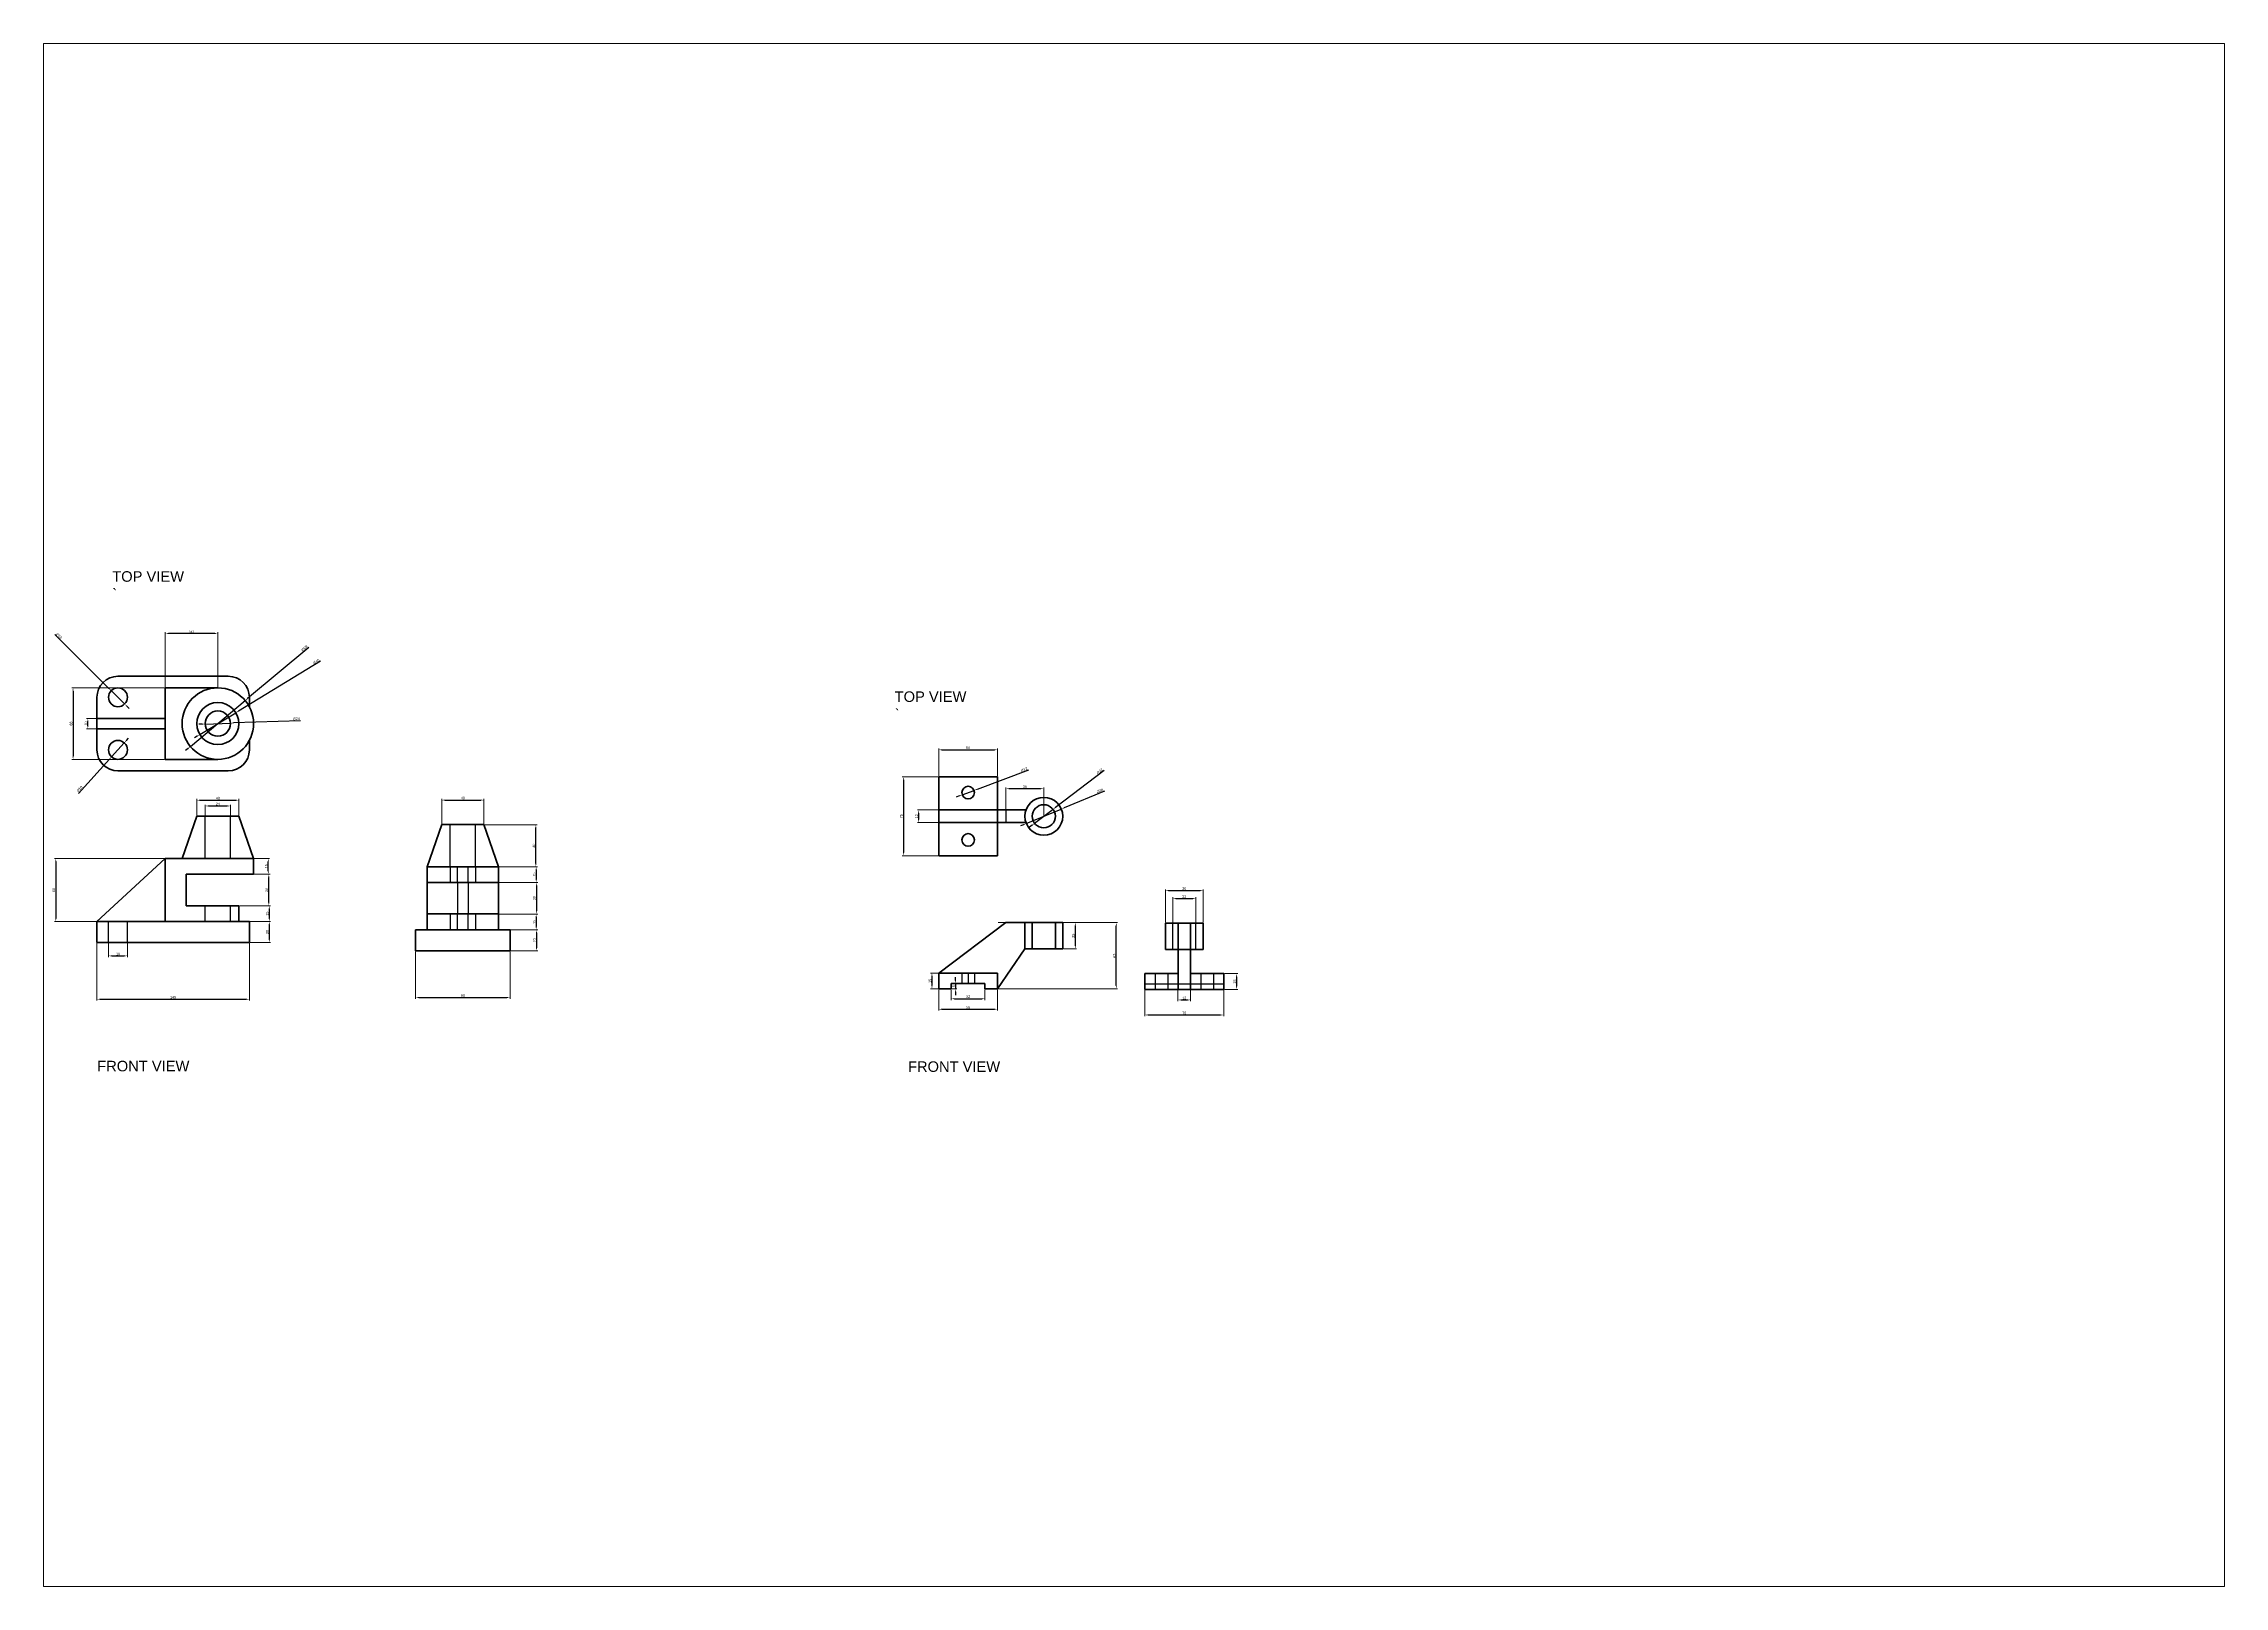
# Paper-space layout 'Layout3' of a CAD drawing. Header units: millimetres. Extents: x 30 to 267, y 21 to 189.
# The model-space entities are those that its viewports show. They can reach past a viewport. Long polylines and large blocks are cut down to what shows.
import ezdxf

# ---------------------------------------------------------------- set-up
doc = ezdxf.new("R2010")
doc.units = ezdxf.units.MM
doc.header["$LTSCALE"] = 0.1
doc.linetypes.add('ACAD_ISO02W100', pattern=[15, 12, -3])
doc.linetypes.add('ACAD_ISO04W100', pattern=[30, 24, -3, 0, -3])
doc.layers.get('0').update_dxf_attribs({"lineweight": 40})
doc.layers.add('Hidden lines', color=4, linetype='ACAD_ISO02W100', lineweight=25)
doc.layers.add('Mid point', color=50, linetype='ACAD_ISO04W100', lineweight=25)
doc.styles.get("Standard").update_dxf_attribs({"font": 'arial.ttf'})
doc.dimstyles.new('ISO-25', dxfattribs={"dimtxt": 2.5, "dimasz": 3, "dimexe": 1.25, "dimexo": 0.625, "dimtad": 1, "dimtxsty": 'Standard', "dimcen": 2.5, "dimclrd": 3, "dimclre": 2, "dimadec": 0, "dimazin": 0, "dimtfac": 1, "dimtmove": 0, "dimatfit": 3, "dimfxl": 1, "dimlwe": 20, "dimarcsym": 0})

# ---------------------------------------------------------------- blocks, each defined once
blk = doc.blocks.new('*D3')
at = {"color": 3, "lineweight": -2, "transparency": 16777216}
for p, q in [((2956.6, 1422.4), (2910.4, 1387.3)), ((2888.1, 1370.4), (2885.7, 1368.6)), ((2890.5, 1372.2), (2908, 1385.5))]:
    blk.add_line(p, q, dxfattribs=at)
at = {"color": 3, "transparency": 16777216}
for points in [[(2887.8, 1370.8), (2888.4, 1370), (2890.5, 1372.2)], [(2910.1, 1387.7), (2910.7, 1386.9), (2908, 1385.5)]]:
    blk.add_solid(points, dxfattribs=at)
at = {"layer": 'Defpoints', "color": 0, "transparency": 16777216}
for p in [(2890.5, 1372.2), (2908, 1385.5)]:
    blk.add_point(p, dxfattribs=at)
at = {"color": 0, "transparency": 16777216, "insert": (2952.5, 1421.7), "char_height": 2.5, "attachment_point": 5, "rotation": 37.1689}
blk.add_mtext('∅22', dxfattribs=at)
blk = doc.blocks.new('*D4')
at = {"color": 3, "lineweight": -2, "transparency": 16777216}
for p, q in [((2956.9, 1402.7), (2918.6, 1386.9)), ((2879.8, 1370.8), (2877.1, 1369.7)), ((2882.6, 1372), (2915.9, 1385.8))]:
    blk.add_line(p, q, dxfattribs=at)
at = {"color": 3, "transparency": 16777216}
for points in [[(2879.6, 1371.3), (2880, 1370.4), (2882.6, 1372)], [(2918.5, 1387.4), (2918.8, 1386.4), (2915.9, 1385.8)]]:
    blk.add_solid(points, dxfattribs=at)
at = {"layer": 'Defpoints', "color": 0, "transparency": 16777216}
for p in [(2882.6, 1372), (2915.9, 1385.8)]:
    blk.add_point(p, dxfattribs=at)
at = {"color": 0, "transparency": 16777216, "insert": (2952.7, 1403.1), "char_height": 2.5, "attachment_point": 5, "rotation": 22.4783}
blk.add_mtext('∅36', dxfattribs=at)
blk = doc.blocks.new('*D5')
at = {"color": 2, "linetype": 'Continuous', "lineweight": 20, "transparency": 16777216}
blk.add_line((2799.2, 1417), (2799.2, 1443.3), dxfattribs=at)
at = {"color": 3, "lineweight": -2, "transparency": 16777216}
blk.add_line((2802.2, 1442.1), (2852.2, 1442.1), dxfattribs=at)
at = {"color": 2, "lineweight": 20, "transparency": 16777216}
blk.add_line((2855.2, 1417), (2855.2, 1443.3), dxfattribs=at)
at = {"color": 3, "transparency": 16777216}
for points in [[(2802.2, 1442.6), (2802.2, 1441.6), (2799.2, 1442.1)], [(2852.2, 1442.6), (2852.2, 1441.6), (2855.2, 1442.1)]]:
    blk.add_solid(points, dxfattribs=at)
at = {"layer": 'Defpoints', "color": 0, "transparency": 16777216}
for p in [(2855.2, 1442.1), (2799.2, 1416.4), (2855.2, 1416.4)]:
    blk.add_point(p, dxfattribs=at)
at = {"color": 0, "transparency": 16777216, "insert": (2827.2, 1444), "char_height": 2.5, "attachment_point": 5}
blk.add_mtext('56', dxfattribs=at)
blk = doc.blocks.new('*D8')
at = {"color": 2, "linetype": 'Continuous', "lineweight": 20, "transparency": 16777216}
blk.add_line((2798.6, 1384.9), (2778.9, 1384.9), dxfattribs=at)
at = {"color": 2, "lineweight": 20, "transparency": 16777216}
blk.add_line((2798.6, 1372.9), (2778.9, 1372.9), dxfattribs=at)
at = {"color": 3, "lineweight": -2, "transparency": 16777216}
blk.add_line((2780.1, 1381.9), (2780.1, 1375.9), dxfattribs=at)
at = {"color": 3, "transparency": 16777216}
for points in [[(2779.6, 1381.9), (2780.6, 1381.9), (2780.1, 1384.9)], [(2779.6, 1375.9), (2780.6, 1375.9), (2780.1, 1372.9)]]:
    blk.add_solid(points, dxfattribs=at)
at = {"layer": 'Defpoints', "color": 0, "transparency": 16777216}
for p in [(2780.1, 1372.9), (2799.2, 1384.9), (2799.2, 1372.9)]:
    blk.add_point(p, dxfattribs=at)
at = {"color": 0, "transparency": 16777216, "insert": (2778.2, 1378.9), "char_height": 2.5, "attachment_point": 5, "rotation": 90}
blk.add_mtext('12', dxfattribs=at)
blk = doc.blocks.new('*D9')
at = {"color": 2, "linetype": 'Continuous', "lineweight": 20, "transparency": 16777216}
blk.add_line((2798.6, 1416.4), (2764.4, 1416.4), dxfattribs=at)
at = {"color": 3, "lineweight": -2, "transparency": 16777216}
blk.add_line((2765.6, 1413.4), (2765.6, 1344.4), dxfattribs=at)
at = {"color": 2, "lineweight": 20, "transparency": 16777216}
blk.add_line((2798.6, 1341.4), (2764.4, 1341.4), dxfattribs=at)
at = {"color": 3, "transparency": 16777216}
for points in [[(2765.1, 1413.4), (2766.1, 1413.4), (2765.6, 1416.4)], [(2765.1, 1344.4), (2766.1, 1344.4), (2765.6, 1341.4)]]:
    blk.add_solid(points, dxfattribs=at)
at = {"layer": 'Defpoints', "color": 0, "transparency": 16777216}
for p in [(2799.2, 1416.4), (2765.6, 1341.4), (2799.2, 1341.4)]:
    blk.add_point(p, dxfattribs=at)
at = {"color": 0, "transparency": 16777216, "insert": (2763.7, 1378.9), "char_height": 2.5, "attachment_point": 5, "rotation": 90}
blk.add_mtext('75', dxfattribs=at)
blk = doc.blocks.new('*D10')
at = {"color": 3, "lineweight": -2, "transparency": 16777216}
for p, q in [((2884.7, 1422.6), (2835.7, 1404.5)), ((2818.8, 1398.2), (2816, 1397.2)), ((2821.6, 1399.3), (2832.9, 1403.5))]:
    blk.add_line(p, q, dxfattribs=at)
at = {"color": 3, "transparency": 16777216}
for points in [[(2818.6, 1398.7), (2819, 1397.8), (2821.6, 1399.3)], [(2835.5, 1405), (2835.9, 1404), (2832.9, 1403.5)]]:
    blk.add_solid(points, dxfattribs=at)
at = {"layer": 'Defpoints', "color": 0, "transparency": 16777216}
for p in [(2821.6, 1399.3), (2832.9, 1403.5)]:
    blk.add_point(p, dxfattribs=at)
at = {"color": 0, "transparency": 16777216, "insert": (2880.5, 1423.2), "char_height": 2.5, "attachment_point": 5, "rotation": 20.3184}
blk.add_mtext('∅12', dxfattribs=at)
blk = doc.blocks.new('*D11')
at = {"color": 2, "lineweight": 20, "transparency": 16777216}
blk.add_line((2863.2, 1379.5), (2863.2, 1406.4), dxfattribs=at)
at = {"color": 3, "lineweight": -2, "transparency": 16777216}
blk.add_line((2896.2, 1405.1), (2866.2, 1405.1), dxfattribs=at)
at = {"color": 2, "linetype": 'Continuous', "lineweight": 20, "transparency": 16777216}
blk.add_line((2899.2, 1379.5), (2899.2, 1406.4), dxfattribs=at)
at = {"color": 3, "transparency": 16777216}
for points in [[(2866.2, 1405.6), (2866.2, 1404.6), (2863.2, 1405.1)], [(2896.2, 1405.6), (2896.2, 1404.6), (2899.2, 1405.1)]]:
    blk.add_solid(points, dxfattribs=at)
at = {"layer": 'Defpoints', "color": 0, "transparency": 16777216}
for p in [(2863.2, 1405.1), (2863.2, 1378.9), (2899.2, 1378.9)]:
    blk.add_point(p, dxfattribs=at)
at = {"color": 0, "transparency": 16777216, "insert": (2881.2, 1407.1), "char_height": 2.5, "attachment_point": 5}
blk.add_mtext('36', dxfattribs=at)
blk = doc.blocks.new('*D12')
at = {"color": 2, "linetype": 'Continuous', "lineweight": 20, "transparency": 16777216}
blk.add_line((2798.6, 1229.8), (2791.5, 1229.8), dxfattribs=at)
at = {"color": 3, "lineweight": -2, "transparency": 16777216}
blk.add_line((2792.8, 1226.8), (2792.8, 1217.8), dxfattribs=at)
at = {"color": 2, "lineweight": 20, "transparency": 16777216}
blk.add_line((2798.6, 1214.8), (2791.5, 1214.8), dxfattribs=at)
at = {"color": 3, "transparency": 16777216}
for points in [[(2792.3, 1226.8), (2793.3, 1226.8), (2792.8, 1229.8)], [(2792.3, 1217.8), (2793.3, 1217.8), (2792.8, 1214.8)]]:
    blk.add_solid(points, dxfattribs=at)
at = {"layer": 'Defpoints', "color": 0, "transparency": 16777216}
for p in [(2799.2, 1229.8), (2792.8, 1214.8), (2799.2, 1214.8)]:
    blk.add_point(p, dxfattribs=at)
at = {"color": 0, "transparency": 16777216, "insert": (2790.9, 1222.3), "char_height": 2.5, "attachment_point": 5, "rotation": 90}
blk.add_mtext('15', dxfattribs=at)
blk = doc.blocks.new('*D13')
at = {"color": 3, "lineweight": -2, "transparency": 16777216}
for p, q in [((2815.3, 1222.8), (2815.3, 1225.8)), ((2815.3, 1219.8), (2815.3, 1214.8)), ((2815.3, 1211.8), (2815.3, 1208.8))]:
    blk.add_line(p, q, dxfattribs=at)
at = {"color": 2, "linetype": 'Continuous', "lineweight": 20, "transparency": 16777216}
blk.add_line((2811.9, 1219.8), (2816.6, 1219.8), dxfattribs=at)
at = {"color": 2, "lineweight": 20, "transparency": 16777216}
blk.add_line((2811.9, 1214.8), (2816.6, 1214.8), dxfattribs=at)
at = {"color": 3, "transparency": 16777216}
for points in [[(2814.8, 1222.8), (2815.8, 1222.8), (2815.3, 1219.8)], [(2814.8, 1211.8), (2815.8, 1211.8), (2815.3, 1214.8)]]:
    blk.add_solid(points, dxfattribs=at)
at = {"layer": 'Defpoints', "color": 0, "transparency": 16777216}
for p in [(2811.2, 1219.8), (2811.2, 1214.8), (2815.3, 1214.8)]:
    blk.add_point(p, dxfattribs=at)
at = {"color": 0, "transparency": 16777216, "insert": (2813.5, 1217.3), "char_height": 2.5, "attachment_point": 5, "rotation": 90}
blk.add_mtext('5', dxfattribs=at)
blk = doc.blocks.new('*D14')
at = {"color": 2, "linetype": 'Continuous', "lineweight": 20, "transparency": 16777216}
blk.add_line((2917.9, 1277.8), (2930.5, 1277.8), dxfattribs=at)
at = {"color": 3, "lineweight": -2, "transparency": 16777216}
blk.add_line((2929.2, 1274.8), (2929.2, 1255.8), dxfattribs=at)
at = {"color": 2, "lineweight": 20, "transparency": 16777216}
blk.add_line((2917.9, 1252.8), (2930.5, 1252.8), dxfattribs=at)
at = {"color": 3, "transparency": 16777216}
for points in [[(2928.7, 1274.8), (2929.7, 1274.8), (2929.2, 1277.8)], [(2928.7, 1255.8), (2929.7, 1255.8), (2929.2, 1252.8)]]:
    blk.add_solid(points, dxfattribs=at)
at = {"layer": 'Defpoints', "color": 0, "transparency": 16777216}
for p in [(2917.2, 1277.8), (2917.2, 1252.8), (2929.2, 1252.8)]:
    blk.add_point(p, dxfattribs=at)
at = {"color": 0, "transparency": 16777216, "insert": (2927.3, 1265.3), "char_height": 2.5, "attachment_point": 5, "rotation": 90}
blk.add_mtext('25', dxfattribs=at)
blk = doc.blocks.new('*D15')
at = {"color": 2, "linetype": 'Continuous', "lineweight": 20, "transparency": 16777216}
blk.add_line((2811.2, 1214.2), (2811.2, 1204.1), dxfattribs=at)
at = {"color": 3, "lineweight": -2, "transparency": 16777216}
blk.add_line((2814.2, 1205.3), (2840.2, 1205.3), dxfattribs=at)
at = {"color": 2, "lineweight": 20, "transparency": 16777216}
blk.add_line((2843.2, 1214.2), (2843.2, 1204.1), dxfattribs=at)
at = {"color": 3, "transparency": 16777216}
for points in [[(2814.2, 1205.8), (2814.2, 1204.8), (2811.2, 1205.3)], [(2840.2, 1205.8), (2840.2, 1204.8), (2843.2, 1205.3)]]:
    blk.add_solid(points, dxfattribs=at)
at = {"layer": 'Defpoints', "color": 0, "transparency": 16777216}
for p in [(2811.2, 1214.8), (2843.2, 1214.8), (2843.2, 1205.3)]:
    blk.add_point(p, dxfattribs=at)
at = {"color": 0, "transparency": 16777216, "insert": (2827.2, 1207.2), "char_height": 2.5, "attachment_point": 5}
blk.add_mtext('32', dxfattribs=at)
blk = doc.blocks.new('*D16')
at = {"color": 2, "linetype": 'Continuous', "lineweight": 20, "transparency": 16777216}
blk.add_line((2799.2, 1214.2), (2799.2, 1194.1), dxfattribs=at)
at = {"color": 2, "lineweight": 20, "transparency": 16777216}
blk.add_line((2855.2, 1214.2), (2855.2, 1194.1), dxfattribs=at)
at = {"color": 3, "lineweight": -2, "transparency": 16777216}
blk.add_line((2802.2, 1195.4), (2852.2, 1195.4), dxfattribs=at)
at = {"color": 3, "transparency": 16777216}
for points in [[(2802.2, 1195.9), (2802.2, 1194.9), (2799.2, 1195.4)], [(2852.2, 1195.9), (2852.2, 1194.9), (2855.2, 1195.4)]]:
    blk.add_solid(points, dxfattribs=at)
at = {"layer": 'Defpoints', "color": 0, "transparency": 16777216}
for p in [(2799.2, 1214.8), (2855.2, 1214.8), (2855.2, 1195.4)]:
    blk.add_point(p, dxfattribs=at)
at = {"color": 0, "transparency": 16777216, "insert": (2827.2, 1197.3), "char_height": 2.5, "attachment_point": 5}
blk.add_mtext('56', dxfattribs=at)
blk = doc.blocks.new('*D18')
at = {"color": 2, "lineweight": 20, "transparency": 16777216}
blk.add_line((2855.9, 1277.8), (2969.5, 1277.8), dxfattribs=at)
at = {"color": 3, "lineweight": -2, "transparency": 16777216}
blk.add_line((2968.2, 1217.8), (2968.2, 1274.8), dxfattribs=at)
at = {"color": 2, "linetype": 'Continuous', "lineweight": 20, "transparency": 16777216}
blk.add_line((2855.9, 1214.8), (2969.5, 1214.8), dxfattribs=at)
at = {"color": 3, "transparency": 16777216}
for points in [[(2967.7, 1274.8), (2968.7, 1274.8), (2968.2, 1277.8)], [(2967.7, 1217.8), (2968.7, 1217.8), (2968.2, 1214.8)]]:
    blk.add_solid(points, dxfattribs=at)
at = {"layer": 'Defpoints', "color": 0, "transparency": 16777216}
for p in [(2855.2, 1277.8), (2968.2, 1277.8), (2855.2, 1214.8)]:
    blk.add_point(p, dxfattribs=at)
at = {"color": 0, "transparency": 16777216, "insert": (2966.3, 1246.3), "char_height": 2.5, "attachment_point": 5, "rotation": 90}
blk.add_mtext('63', dxfattribs=at)
blk = doc.blocks.new('*D19')
at = {"color": 2, "linetype": 'Continuous', "lineweight": 20, "transparency": 16777216}
blk.add_line((3014.9, 1277.9), (3014.9, 1309.4), dxfattribs=at)
at = {"color": 3, "lineweight": -2, "transparency": 16777216}
blk.add_line((3017.9, 1308.2), (3047.9, 1308.2), dxfattribs=at)
at = {"color": 2, "lineweight": 20, "transparency": 16777216}
blk.add_line((3050.9, 1277.9), (3050.9, 1309.4), dxfattribs=at)
at = {"color": 3, "transparency": 16777216}
for points in [[(3017.9, 1308.7), (3017.9, 1307.7), (3014.9, 1308.2)], [(3047.9, 1308.7), (3047.9, 1307.7), (3050.9, 1308.2)]]:
    blk.add_solid(points, dxfattribs=at)
at = {"layer": 'Defpoints', "color": 0, "transparency": 16777216}
for p in [(3050.9, 1308.2), (3014.9, 1277.2), (3050.9, 1277.2)]:
    blk.add_point(p, dxfattribs=at)
at = {"color": 0, "transparency": 16777216, "insert": (3032.9, 1310.1), "char_height": 2.5, "attachment_point": 5}
blk.add_mtext('36', dxfattribs=at)
blk = doc.blocks.new('*D20')
at = {"color": 2, "linetype": 'Continuous', "lineweight": 20, "transparency": 16777216}
blk.add_line((3021.9, 1277.9), (3021.9, 1301.8), dxfattribs=at)
at = {"color": 3, "lineweight": -2, "transparency": 16777216}
blk.add_line((3024.9, 1300.6), (3040.9, 1300.6), dxfattribs=at)
at = {"color": 2, "lineweight": 20, "transparency": 16777216}
blk.add_line((3043.9, 1277.9), (3043.9, 1301.8), dxfattribs=at)
at = {"color": 3, "transparency": 16777216}
for points in [[(3024.9, 1301.1), (3024.9, 1300.1), (3021.9, 1300.6)], [(3040.9, 1301.1), (3040.9, 1300.1), (3043.9, 1300.6)]]:
    blk.add_solid(points, dxfattribs=at)
at = {"layer": 'Defpoints', "color": 0, "transparency": 16777216}
for p in [(3043.9, 1300.6), (3021.9, 1277.2), (3043.9, 1277.2)]:
    blk.add_point(p, dxfattribs=at)
at = {"color": 0, "transparency": 16777216, "insert": (3032.9, 1302.4), "char_height": 2.5, "attachment_point": 5}
blk.add_mtext('22', dxfattribs=at)
blk = doc.blocks.new('*D21')
at = {"color": 2, "linetype": 'Continuous', "lineweight": 20, "transparency": 16777216}
blk.add_line((3026.9, 1213.6), (3026.9, 1203), dxfattribs=at)
at = {"color": 3, "lineweight": -2, "transparency": 16777216}
blk.add_line((3029.9, 1204.2), (3035.9, 1204.2), dxfattribs=at)
at = {"color": 2, "lineweight": 20, "transparency": 16777216}
blk.add_line((3038.9, 1213.6), (3038.9, 1203), dxfattribs=at)
at = {"color": 3, "transparency": 16777216}
for points in [[(3029.9, 1204.7), (3029.9, 1203.7), (3026.9, 1204.2)], [(3035.9, 1204.7), (3035.9, 1203.7), (3038.9, 1204.2)]]:
    blk.add_solid(points, dxfattribs=at)
at = {"layer": 'Defpoints', "color": 0, "transparency": 16777216}
for p in [(3026.9, 1214.2), (3038.9, 1214.2), (3038.9, 1204.2)]:
    blk.add_point(p, dxfattribs=at)
at = {"color": 0, "transparency": 16777216, "insert": (3032.9, 1206.1), "char_height": 2.5, "attachment_point": 5}
blk.add_mtext('12', dxfattribs=at)
blk = doc.blocks.new('*D22')
at = {"color": 2, "linetype": 'Continuous', "lineweight": 20, "transparency": 16777216}
blk.add_line((2995.4, 1213.6), (2995.4, 1188.7), dxfattribs=at)
at = {"color": 2, "lineweight": 20, "transparency": 16777216}
blk.add_line((3070.4, 1213.6), (3070.4, 1188.7), dxfattribs=at)
at = {"color": 3, "lineweight": -2, "transparency": 16777216}
blk.add_line((2998.4, 1189.9), (3067.4, 1189.9), dxfattribs=at)
at = {"color": 3, "transparency": 16777216}
for points in [[(2998.4, 1190.4), (2998.4, 1189.4), (2995.4, 1189.9)], [(3067.4, 1190.4), (3067.4, 1189.4), (3070.4, 1189.9)]]:
    blk.add_solid(points, dxfattribs=at)
at = {"layer": 'Defpoints', "color": 0, "transparency": 16777216}
for p in [(2995.4, 1214.2), (3070.4, 1214.2), (3070.4, 1189.9)]:
    blk.add_point(p, dxfattribs=at)
at = {"color": 0, "transparency": 16777216, "insert": (3032.9, 1191.8), "char_height": 2.5, "attachment_point": 5}
blk.add_mtext('75', dxfattribs=at)
blk = doc.blocks.new('*D23')
at = {"color": 2, "linetype": 'Continuous', "lineweight": 20, "transparency": 16777216}
blk.add_line((3071.1, 1229.2), (3083.9, 1229.2), dxfattribs=at)
at = {"color": 3, "lineweight": -2, "transparency": 16777216}
blk.add_line((3082.7, 1226.2), (3082.7, 1217.2), dxfattribs=at)
at = {"color": 2, "lineweight": 20, "transparency": 16777216}
blk.add_line((3071.1, 1214.2), (3083.9, 1214.2), dxfattribs=at)
at = {"color": 3, "transparency": 16777216}
for points in [[(3082.2, 1226.2), (3083.2, 1226.2), (3082.7, 1229.2)], [(3082.2, 1217.2), (3083.2, 1217.2), (3082.7, 1214.2)]]:
    blk.add_solid(points, dxfattribs=at)
at = {"layer": 'Defpoints', "color": 0, "transparency": 16777216}
for p in [(3070.4, 1229.2), (3070.4, 1214.2), (3082.7, 1214.2)]:
    blk.add_point(p, dxfattribs=at)
at = {"color": 0, "transparency": 16777216, "insert": (3080.8, 1221.7), "char_height": 2.5, "attachment_point": 5, "rotation": 90}
blk.add_mtext('15', dxfattribs=at)
blk = doc.blocks.new('*D25')
at = {"color": 2, "linetype": 'Continuous', "lineweight": 20, "transparency": 16777216}
blk.add_line((2301.4, 1250.3), (2301.4, 1205.3), dxfattribs=at)
at = {"color": 2, "lineweight": 20, "transparency": 16777216}
blk.add_line((2391.4, 1250.3), (2391.4, 1205.3), dxfattribs=at)
at = {"color": 3, "lineweight": -2, "transparency": 16777216}
blk.add_line((2304.4, 1206.5), (2388.4, 1206.5), dxfattribs=at)
at = {"color": 3, "transparency": 16777216}
for points in [[(2304.4, 1207), (2304.4, 1206), (2301.4, 1206.5)], [(2388.4, 1207), (2388.4, 1206), (2391.4, 1206.5)]]:
    blk.add_solid(points, dxfattribs=at)
at = {"layer": 'Defpoints', "color": 0, "transparency": 16777216}
for p in [(2301.4, 1250.9), (2391.4, 1250.9), (2391.4, 1206.5)]:
    blk.add_point(p, dxfattribs=at)
at = {"color": 0, "transparency": 16777216, "insert": (2346.4, 1208.4), "char_height": 2.5, "attachment_point": 5}
blk.add_mtext('90', dxfattribs=at)
blk = doc.blocks.new('*D26')
at = {"color": 2, "linetype": 'Continuous', "lineweight": 20, "transparency": 16777216}
blk.add_line((1998.3, 1258.2), (1998.3, 1203.6), dxfattribs=at)
at = {"color": 2, "lineweight": 20, "transparency": 16777216}
blk.add_line((2143.3, 1258.2), (2143.3, 1203.6), dxfattribs=at)
at = {"color": 3, "lineweight": -2, "transparency": 16777216}
blk.add_line((2001.3, 1204.9), (2140.3, 1204.9), dxfattribs=at)
at = {"color": 3, "transparency": 16777216}
for points in [[(2001.3, 1205.4), (2001.3, 1204.4), (1998.3, 1204.9)], [(2140.3, 1205.4), (2140.3, 1204.4), (2143.3, 1204.9)]]:
    blk.add_solid(points, dxfattribs=at)
at = {"layer": 'Defpoints', "color": 0, "transparency": 16777216}
for p in [(1998.3, 1258.8), (2143.3, 1258.8), (2143.3, 1204.9)]:
    blk.add_point(p, dxfattribs=at)
at = {"color": 0, "transparency": 16777216, "insert": (2070.8, 1206.8), "char_height": 2.5, "attachment_point": 5}
blk.add_mtext('145', dxfattribs=at)
blk = doc.blocks.new('*D28')
at = {"color": 2, "linetype": 'Continuous', "lineweight": 20, "transparency": 16777216}
blk.add_line((2009.3, 1258.2), (2009.3, 1244.9), dxfattribs=at)
at = {"color": 3, "lineweight": -2, "transparency": 16777216}
blk.add_line((2012.3, 1246.1), (2024.3, 1246.1), dxfattribs=at)
at = {"color": 2, "lineweight": 20, "transparency": 16777216}
blk.add_line((2027.3, 1258.2), (2027.3, 1244.9), dxfattribs=at)
at = {"color": 3, "transparency": 16777216}
for points in [[(2012.3, 1246.6), (2012.3, 1245.6), (2009.3, 1246.1)], [(2024.3, 1246.6), (2024.3, 1245.6), (2027.3, 1246.1)]]:
    blk.add_solid(points, dxfattribs=at)
at = {"layer": 'Defpoints', "color": 0, "transparency": 16777216}
for p in [(2009.3, 1258.8), (2027.3, 1258.8), (2027.3, 1246.1)]:
    blk.add_point(p, dxfattribs=at)
at = {"color": 0, "transparency": 16777216, "insert": (2018.3, 1248), "char_height": 2.5, "attachment_point": 5}
blk.add_mtext('18', dxfattribs=at)
blk = doc.blocks.new('*D29')
at = {"color": 2, "linetype": 'Continuous', "lineweight": 20, "transparency": 16777216}
blk.add_line((2143.9, 1278.8), (2163.4, 1278.8), dxfattribs=at)
at = {"color": 3, "lineweight": -2, "transparency": 16777216}
blk.add_line((2162.2, 1275.8), (2162.2, 1261.8), dxfattribs=at)
at = {"color": 2, "lineweight": 20, "transparency": 16777216}
blk.add_line((2143.9, 1258.8), (2163.4, 1258.8), dxfattribs=at)
at = {"color": 3, "transparency": 16777216}
for points in [[(2161.7, 1275.8), (2162.7, 1275.8), (2162.2, 1278.8)], [(2161.7, 1261.8), (2162.7, 1261.8), (2162.2, 1258.8)]]:
    blk.add_solid(points, dxfattribs=at)
at = {"layer": 'Defpoints', "color": 0, "transparency": 16777216}
for p in [(2143.3, 1278.8), (2143.3, 1258.8), (2162.2, 1258.8)]:
    blk.add_point(p, dxfattribs=at)
at = {"color": 0, "transparency": 16777216, "insert": (2160.3, 1268.8), "char_height": 2.5, "attachment_point": 5, "rotation": 90}
blk.add_mtext('20', dxfattribs=at)
blk = doc.blocks.new('*D30')
at = {"color": 2, "linetype": 'Continuous', "lineweight": 20, "transparency": 16777216}
blk.add_line((2133.9, 1293.8), (2163.4, 1293.8), dxfattribs=at)
at = {"color": 3, "lineweight": -2, "transparency": 16777216}
blk.add_line((2162.2, 1290.8), (2162.2, 1281.8), dxfattribs=at)
at = {"color": 2, "lineweight": 20, "transparency": 16777216}
blk.add_line((2133.9, 1278.8), (2163.4, 1278.8), dxfattribs=at)
at = {"color": 3, "transparency": 16777216}
for points in [[(2161.7, 1290.8), (2162.7, 1290.8), (2162.2, 1293.8)], [(2161.7, 1281.8), (2162.7, 1281.8), (2162.2, 1278.8)]]:
    blk.add_solid(points, dxfattribs=at)
at = {"layer": 'Defpoints', "color": 0, "transparency": 16777216}
for p in [(2133.3, 1293.8), (2133.3, 1278.8), (2162.2, 1278.8)]:
    blk.add_point(p, dxfattribs=at)
at = {"color": 0, "transparency": 16777216, "insert": (2160.3, 1286.3), "char_height": 2.5, "attachment_point": 5, "rotation": 90}
blk.add_mtext('15', dxfattribs=at)
blk = doc.blocks.new('*D31')
at = {"color": 2, "lineweight": 20, "transparency": 16777216}
blk.add_line((2133.9, 1323.8), (2163.1, 1323.8), dxfattribs=at)
at = {"color": 3, "lineweight": -2, "transparency": 16777216}
blk.add_line((2161.8, 1296.8), (2161.8, 1320.8), dxfattribs=at)
at = {"color": 2, "linetype": 'Continuous', "lineweight": 20, "transparency": 16777216}
blk.add_line((2133.9, 1293.8), (2163.1, 1293.8), dxfattribs=at)
at = {"color": 3, "transparency": 16777216}
for points in [[(2161.3, 1320.8), (2162.3, 1320.8), (2161.8, 1323.8)], [(2161.3, 1296.8), (2162.3, 1296.8), (2161.8, 1293.8)]]:
    blk.add_solid(points, dxfattribs=at)
at = {"layer": 'Defpoints', "color": 0, "transparency": 16777216}
for p in [(2133.3, 1323.8), (2161.8, 1323.8), (2133.3, 1293.8)]:
    blk.add_point(p, dxfattribs=at)
at = {"color": 0, "transparency": 16777216, "insert": (2159.9, 1308.8), "char_height": 2.5, "attachment_point": 5, "rotation": 90}
blk.add_mtext('30', dxfattribs=at)
blk = doc.blocks.new('*D32')
at = {"color": 2, "lineweight": 20, "transparency": 16777216}
blk.add_line((2147.9, 1338.8), (2162.5, 1338.8), dxfattribs=at)
at = {"color": 3, "lineweight": -2, "transparency": 16777216}
blk.add_line((2161.3, 1326.8), (2161.3, 1335.8), dxfattribs=at)
at = {"color": 2, "linetype": 'Continuous', "lineweight": 20, "transparency": 16777216}
blk.add_line((2147.9, 1323.8), (2162.5, 1323.8), dxfattribs=at)
at = {"color": 3, "transparency": 16777216}
for points in [[(2160.8, 1335.8), (2161.8, 1335.8), (2161.3, 1338.8)], [(2160.8, 1326.8), (2161.8, 1326.8), (2161.3, 1323.8)]]:
    blk.add_solid(points, dxfattribs=at)
at = {"layer": 'Defpoints', "color": 0, "transparency": 16777216}
for p in [(2147.3, 1338.8), (2161.3, 1338.8), (2147.3, 1323.8)]:
    blk.add_point(p, dxfattribs=at)
at = {"color": 0, "transparency": 16777216, "insert": (2159.4, 1331.3), "char_height": 2.5, "attachment_point": 5, "rotation": 90}
blk.add_mtext('15', dxfattribs=at)
blk = doc.blocks.new('*D33')
at = {"color": 2, "linetype": 'Continuous', "lineweight": 20, "transparency": 16777216}
blk.add_line((2093.3, 1379.5), (2093.3, 1395.4), dxfattribs=at)
at = {"color": 3, "lineweight": -2, "transparency": 16777216}
blk.add_line((2096.3, 1394.2), (2130.3, 1394.2), dxfattribs=at)
at = {"color": 2, "lineweight": 20, "transparency": 16777216}
blk.add_line((2133.3, 1379.5), (2133.3, 1395.4), dxfattribs=at)
at = {"color": 3, "transparency": 16777216}
for points in [[(2096.3, 1394.7), (2096.3, 1393.7), (2093.3, 1394.2)], [(2130.3, 1394.7), (2130.3, 1393.7), (2133.3, 1394.2)]]:
    blk.add_solid(points, dxfattribs=at)
at = {"layer": 'Defpoints', "color": 0, "transparency": 16777216}
for p in [(2133.3, 1394.2), (2093.3, 1378.8), (2133.3, 1378.8)]:
    blk.add_point(p, dxfattribs=at)
at = {"color": 0, "transparency": 16777216, "insert": (2113.3, 1396.1), "char_height": 2.5, "attachment_point": 5}
blk.add_mtext('40', dxfattribs=at)
blk = doc.blocks.new('*D34')
at = {"color": 2, "linetype": 'Continuous', "lineweight": 20, "transparency": 16777216}
blk.add_line((2101.3, 1379.5), (2101.3, 1389.9), dxfattribs=at)
at = {"color": 3, "lineweight": -2, "transparency": 16777216}
blk.add_line((2104.3, 1388.7), (2122.3, 1388.7), dxfattribs=at)
at = {"color": 2, "lineweight": 20, "transparency": 16777216}
blk.add_line((2125.3, 1379.5), (2125.3, 1389.9), dxfattribs=at)
at = {"color": 3, "transparency": 16777216}
for points in [[(2104.3, 1389.2), (2104.3, 1388.2), (2101.3, 1388.7)], [(2122.3, 1389.2), (2122.3, 1388.2), (2125.3, 1388.7)]]:
    blk.add_solid(points, dxfattribs=at)
at = {"layer": 'Defpoints', "color": 0, "transparency": 16777216}
for p in [(2101.3, 1378.8), (2125.3, 1388.7), (2125.3, 1378.8)]:
    blk.add_point(p, dxfattribs=at)
at = {"color": 0, "transparency": 16777216, "insert": (2113.3, 1390.5), "char_height": 2.5, "attachment_point": 5}
blk.add_mtext('24', dxfattribs=at)
blk = doc.blocks.new('*D35')
at = {"color": 2, "linetype": 'Continuous', "lineweight": 20, "transparency": 16777216}
blk.add_line((2062.6, 1338.8), (1957.8, 1338.8), dxfattribs=at)
at = {"color": 3, "lineweight": -2, "transparency": 16777216}
blk.add_line((1959.1, 1335.8), (1959.1, 1281.8), dxfattribs=at)
at = {"color": 2, "lineweight": 20, "transparency": 16777216}
blk.add_line((2062.6, 1278.8), (1957.8, 1278.8), dxfattribs=at)
at = {"color": 3, "transparency": 16777216}
for points in [[(1958.6, 1335.8), (1959.6, 1335.8), (1959.1, 1338.8)], [(1958.6, 1281.8), (1959.6, 1281.8), (1959.1, 1278.8)]]:
    blk.add_solid(points, dxfattribs=at)
at = {"layer": 'Defpoints', "color": 0, "transparency": 16777216}
for p in [(2063.3, 1338.8), (1959.1, 1278.8), (2063.3, 1278.8)]:
    blk.add_point(p, dxfattribs=at)
at = {"color": 0, "transparency": 16777216, "insert": (1957.2, 1308.8), "char_height": 2.5, "attachment_point": 5, "rotation": 90}
blk.add_mtext('60', dxfattribs=at)
blk = doc.blocks.new('*D36')
at = {"color": 3, "lineweight": -2, "transparency": 16777216}
for p, q in [((1958.1, 1551.7), (2009.7, 1500.5)), ((2024.6, 1485.7), (2011.9, 1498.4)), ((2026.8, 1483.6), (2028.9, 1481.5))]:
    blk.add_line(p, q, dxfattribs=at)
at = {"color": 3, "transparency": 16777216}
for points in [[(2010.1, 1500.8), (2009.4, 1500.1), (2011.9, 1498.4)], [(2027.1, 1483.9), (2026.4, 1483.2), (2024.6, 1485.7)]]:
    blk.add_solid(points, dxfattribs=at)
at = {"layer": 'Defpoints', "color": 0, "transparency": 16777216}
for p in [(2011.9, 1498.4), (2024.6, 1485.7)]:
    blk.add_point(p, dxfattribs=at)
at = {"color": 0, "transparency": 16777216, "insert": (1962.2, 1550.4), "char_height": 2.5, "attachment_point": 5, "rotation": 315.2203}
blk.add_mtext('∅18', dxfattribs=at)
blk = doc.blocks.new('*D38')
at = {"color": 3, "lineweight": -2, "transparency": 16777216}
for p, q in [((2199.9, 1539.5), (2141.6, 1490.8)), ((2087.2, 1445.2), (2139.3, 1488.9)), ((2084.9, 1443.3), (2082.6, 1441.4))]:
    blk.add_line(p, q, dxfattribs=at)
at = {"color": 3, "transparency": 16777216}
for points in [[(2141.3, 1491.2), (2142, 1490.4), (2139.3, 1488.9)], [(2084.6, 1443.7), (2085.2, 1442.9), (2087.2, 1445.2)]]:
    blk.add_solid(points, dxfattribs=at)
at = {"layer": 'Defpoints', "color": 0, "transparency": 16777216}
for p in [(2139.3, 1488.9), (2087.2, 1445.2)]:
    blk.add_point(p, dxfattribs=at)
at = {"color": 0, "transparency": 16777216, "insert": (2195.7, 1538.6), "char_height": 2.5, "attachment_point": 5, "rotation": 39.9168}
blk.add_mtext('∅68', dxfattribs=at)
blk = doc.blocks.new('*D39')
at = {"color": 3, "lineweight": -2, "transparency": 16777216}
for p, q in [((2211.1, 1526.3), (2132.9, 1478.9)), ((2096.2, 1456.7), (2130.4, 1477.4)), ((2093.6, 1455.1), (2091, 1453.6))]:
    blk.add_line(p, q, dxfattribs=at)
at = {"color": 3, "transparency": 16777216}
for points in [[(2132.7, 1479.4), (2133.2, 1478.5), (2130.4, 1477.4)], [(2093.3, 1455.5), (2093.8, 1454.7), (2096.2, 1456.7)]]:
    blk.add_solid(points, dxfattribs=at)
at = {"layer": 'Defpoints', "color": 0, "transparency": 16777216}
for p in [(2130.4, 1477.4), (2096.2, 1456.7)]:
    blk.add_point(p, dxfattribs=at)
at = {"color": 0, "transparency": 16777216, "insert": (2206.8, 1526), "char_height": 2.5, "attachment_point": 5, "rotation": 31.205}
blk.add_mtext('∅40', dxfattribs=at)
blk = doc.blocks.new('*D40')
at = {"color": 3, "lineweight": -2, "transparency": 16777216}
for p, q in [((2098.3, 1466.5), (2095.3, 1466.4)), ((2101.3, 1466.6), (2125.3, 1467.4)), ((2191.9, 1469.8), (2128.2, 1467.6))]:
    blk.add_line(p, q, dxfattribs=at)
at = {"color": 3, "transparency": 16777216}
for points in [[(2098.3, 1467), (2098.3, 1466), (2101.3, 1466.6)], [(2128.2, 1468.1), (2128.3, 1467.1), (2125.3, 1467.4)]]:
    blk.add_solid(points, dxfattribs=at)
at = {"layer": 'Defpoints', "color": 0, "transparency": 16777216}
for p in [(2101.3, 1466.6), (2125.3, 1467.4)]:
    blk.add_point(p, dxfattribs=at)
at = {"color": 0, "transparency": 16777216, "insert": (2188, 1471.6), "char_height": 2.5, "attachment_point": 5, "rotation": 1.9873}
blk.add_mtext('∅24', dxfattribs=at)
blk = doc.blocks.new('*D41')
at = {"color": 2, "lineweight": 20, "transparency": 16777216}
blk.add_line((1997.6, 1472), (1988.4, 1472), dxfattribs=at)
at = {"color": 2, "linetype": 'Continuous', "lineweight": 20, "transparency": 16777216}
blk.add_line((1997.6, 1462), (1988.4, 1462), dxfattribs=at)
at = {"color": 3, "lineweight": -2, "transparency": 16777216}
blk.add_line((1989.6, 1465), (1989.6, 1469), dxfattribs=at)
at = {"color": 3, "transparency": 16777216}
for points in [[(1989.1, 1469), (1990.1, 1469), (1989.6, 1472)], [(1989.1, 1465), (1990.1, 1465), (1989.6, 1462)]]:
    blk.add_solid(points, dxfattribs=at)
at = {"layer": 'Defpoints', "color": 0, "transparency": 16777216}
for p in [(1989.6, 1472), (1998.3, 1472), (1998.3, 1462)]:
    blk.add_point(p, dxfattribs=at)
at = {"color": 0, "transparency": 16777216, "insert": (1987.7, 1467), "char_height": 2.5, "attachment_point": 5, "rotation": 90}
blk.add_mtext('10', dxfattribs=at)
blk = doc.blocks.new('*D42')
at = {"color": 2, "lineweight": 20, "transparency": 16777216}
blk.add_line((2063.3, 1501.7), (2063.3, 1554), dxfattribs=at)
at = {"color": 3, "lineweight": -2, "transparency": 16777216}
blk.add_line((2110.3, 1552.7), (2066.3, 1552.7), dxfattribs=at)
at = {"color": 2, "linetype": 'Continuous', "lineweight": 20, "transparency": 16777216}
blk.add_line((2113.3, 1501.7), (2113.3, 1554), dxfattribs=at)
at = {"color": 3, "transparency": 16777216}
for points in [[(2066.3, 1553.2), (2066.3, 1552.2), (2063.3, 1552.7)], [(2110.3, 1553.2), (2110.3, 1552.2), (2113.3, 1552.7)]]:
    blk.add_solid(points, dxfattribs=at)
at = {"layer": 'Defpoints', "color": 0, "transparency": 16777216}
for p in [(2063.3, 1552.7), (2063.3, 1501), (2113.3, 1501)]:
    blk.add_point(p, dxfattribs=at)
at = {"color": 0, "transparency": 16777216, "insert": (2088.3, 1554.6), "char_height": 2.5, "attachment_point": 5}
blk.add_mtext('50', dxfattribs=at)
blk = doc.blocks.new('*D43')
at = {"color": 2, "linetype": 'Continuous', "lineweight": 20, "transparency": 16777216}
blk.add_line((2062.6, 1501), (1974.3, 1501), dxfattribs=at)
at = {"color": 3, "lineweight": -2, "transparency": 16777216}
blk.add_line((1975.5, 1498), (1975.5, 1436), dxfattribs=at)
at = {"color": 2, "lineweight": 20, "transparency": 16777216}
blk.add_line((2062.6, 1433), (1974.3, 1433), dxfattribs=at)
at = {"color": 3, "transparency": 16777216}
for points in [[(1975, 1498), (1976, 1498), (1975.5, 1501)], [(1975, 1436), (1976, 1436), (1975.5, 1433)]]:
    blk.add_solid(points, dxfattribs=at)
at = {"layer": 'Defpoints', "color": 0, "transparency": 16777216}
for p in [(2063.3, 1501), (1975.5, 1433), (2063.3, 1433)]:
    blk.add_point(p, dxfattribs=at)
at = {"color": 0, "transparency": 16777216, "insert": (1973.6, 1467), "char_height": 2.5, "attachment_point": 5, "rotation": 90}
blk.add_mtext('68', dxfattribs=at)
blk = doc.blocks.new('*D44')
at = {"color": 3, "lineweight": -2, "transparency": 16777216}
for p, q in [((2026.3, 1450.9), (2028.4, 1453.1)), ((1980.6, 1400.7), (2010.2, 1433.2)), ((2024.3, 1448.7), (2012.2, 1435.4))]:
    blk.add_line(p, q, dxfattribs=at)
at = {"color": 3, "transparency": 16777216}
for points in [[(2009.8, 1433.5), (2010.5, 1432.8), (2012.2, 1435.4)], [(2026, 1451.2), (2026.7, 1450.6), (2024.3, 1448.7)]]:
    blk.add_solid(points, dxfattribs=at)
at = {"layer": 'Defpoints', "color": 0, "transparency": 16777216}
for p in [(2012.2, 1435.4), (2024.3, 1448.7)]:
    blk.add_point(p, dxfattribs=at)
at = {"color": 0, "transparency": 16777216, "insert": (1981.7, 1404.8), "char_height": 2.5, "attachment_point": 5, "rotation": 47.628}
blk.add_mtext('∅18', dxfattribs=at)
blk = doc.blocks.new('*D46')
at = {"color": 2, "linetype": 'Continuous', "lineweight": 20, "transparency": 16777216}
blk.add_line((2381, 1285.9), (2417.4, 1285.9), dxfattribs=at)
at = {"color": 2, "lineweight": 20, "transparency": 16777216}
blk.add_line((2381, 1270.9), (2417.4, 1270.9), dxfattribs=at)
at = {"color": 3, "lineweight": -2, "transparency": 16777216}
blk.add_line((2416.2, 1282.9), (2416.2, 1273.9), dxfattribs=at)
at = {"color": 3, "transparency": 16777216}
for points in [[(2415.7, 1282.9), (2416.7, 1282.9), (2416.2, 1285.9)], [(2415.7, 1273.9), (2416.7, 1273.9), (2416.2, 1270.9)]]:
    blk.add_solid(points, dxfattribs=at)
at = {"layer": 'Defpoints', "color": 0, "transparency": 16777216}
for p in [(2380.4, 1285.9), (2380.4, 1270.9), (2416.2, 1270.9)]:
    blk.add_point(p, dxfattribs=at)
at = {"color": 0, "transparency": 16777216, "insert": (2414.3, 1278.4), "char_height": 2.5, "attachment_point": 5, "rotation": 90}
blk.add_mtext('15', dxfattribs=at)
blk = doc.blocks.new('*D47')
at = {"color": 2, "linetype": 'Continuous', "lineweight": 20, "transparency": 16777216}
blk.add_line((2392, 1270.9), (2417.7, 1270.9), dxfattribs=at)
at = {"color": 3, "lineweight": -2, "transparency": 16777216}
blk.add_line((2416.5, 1267.9), (2416.5, 1253.9), dxfattribs=at)
at = {"color": 2, "lineweight": 20, "transparency": 16777216}
blk.add_line((2392, 1250.9), (2417.7, 1250.9), dxfattribs=at)
at = {"color": 3, "transparency": 16777216}
for points in [[(2416, 1267.9), (2417, 1267.9), (2416.5, 1270.9)], [(2416, 1253.9), (2417, 1253.9), (2416.5, 1250.9)]]:
    blk.add_solid(points, dxfattribs=at)
at = {"layer": 'Defpoints', "color": 0, "transparency": 16777216}
for p in [(2391.4, 1270.9), (2391.4, 1250.9), (2416.5, 1250.9)]:
    blk.add_point(p, dxfattribs=at)
at = {"color": 0, "transparency": 16777216, "insert": (2414.6, 1260.9), "char_height": 2.5, "attachment_point": 5, "rotation": 90}
blk.add_mtext('20', dxfattribs=at)
blk = doc.blocks.new('*D49')
at = {"color": 2, "linetype": 'Continuous', "lineweight": 20, "transparency": 16777216}
blk.add_line((2381, 1315.9), (2417.7, 1315.9), dxfattribs=at)
at = {"color": 3, "lineweight": -2, "transparency": 16777216}
blk.add_line((2416.4, 1312.9), (2416.4, 1288.9), dxfattribs=at)
at = {"color": 2, "lineweight": 20, "transparency": 16777216}
blk.add_line((2381, 1285.9), (2417.7, 1285.9), dxfattribs=at)
at = {"color": 3, "transparency": 16777216}
for points in [[(2415.9, 1312.9), (2416.9, 1312.9), (2416.4, 1315.9)], [(2415.9, 1288.9), (2416.9, 1288.9), (2416.4, 1285.9)]]:
    blk.add_solid(points, dxfattribs=at)
at = {"layer": 'Defpoints', "color": 0, "transparency": 16777216}
for p in [(2380.4, 1315.9), (2380.4, 1285.9), (2416.4, 1285.9)]:
    blk.add_point(p, dxfattribs=at)
at = {"color": 0, "transparency": 16777216, "insert": (2414.5, 1300.9), "char_height": 2.5, "attachment_point": 5, "rotation": 90}
blk.add_mtext('30', dxfattribs=at)
blk = doc.blocks.new('*D50')
at = {"color": 2, "linetype": 'Continuous', "lineweight": 20, "transparency": 16777216}
blk.add_line((2381, 1330.9), (2417.5, 1330.9), dxfattribs=at)
at = {"color": 2, "lineweight": 20, "transparency": 16777216}
blk.add_line((2381, 1315.9), (2417.5, 1315.9), dxfattribs=at)
at = {"color": 3, "lineweight": -2, "transparency": 16777216}
blk.add_line((2416.2, 1327.9), (2416.2, 1318.9), dxfattribs=at)
at = {"color": 3, "transparency": 16777216}
for points in [[(2415.7, 1327.9), (2416.7, 1327.9), (2416.2, 1330.9)], [(2415.7, 1318.9), (2416.7, 1318.9), (2416.2, 1315.9)]]:
    blk.add_solid(points, dxfattribs=at)
at = {"layer": 'Defpoints', "color": 0, "transparency": 16777216}
for p in [(2380.4, 1330.9), (2380.4, 1315.9), (2416.2, 1315.9)]:
    blk.add_point(p, dxfattribs=at)
at = {"color": 0, "transparency": 16777216, "insert": (2414.3, 1323.4), "char_height": 2.5, "attachment_point": 5, "rotation": 90}
blk.add_mtext('15', dxfattribs=at)
blk = doc.blocks.new('*D51')
at = {"color": 2, "lineweight": 20, "transparency": 16777216}
blk.add_line((2347, 1370.9), (2417.2, 1370.9), dxfattribs=at)
at = {"color": 3, "lineweight": -2, "transparency": 16777216}
blk.add_line((2415.9, 1333.9), (2415.9, 1367.9), dxfattribs=at)
at = {"color": 2, "linetype": 'Continuous', "lineweight": 20, "transparency": 16777216}
blk.add_line((2347, 1330.9), (2417.2, 1330.9), dxfattribs=at)
at = {"color": 3, "transparency": 16777216}
for points in [[(2415.4, 1367.9), (2416.4, 1367.9), (2415.9, 1370.9)], [(2415.4, 1333.9), (2416.4, 1333.9), (2415.9, 1330.9)]]:
    blk.add_solid(points, dxfattribs=at)
at = {"layer": 'Defpoints', "color": 0, "transparency": 16777216}
for p in [(2346.4, 1370.9), (2415.9, 1370.9), (2346.4, 1330.9)]:
    blk.add_point(p, dxfattribs=at)
at = {"color": 0, "transparency": 16777216, "insert": (2414, 1350.9), "char_height": 2.5, "attachment_point": 5, "rotation": 90}
blk.add_mtext('40', dxfattribs=at)
blk = doc.blocks.new('*D52')
at = {"color": 2, "linetype": 'Continuous', "lineweight": 20, "transparency": 16777216}
blk.add_line((2326.4, 1371.6), (2326.4, 1395.6), dxfattribs=at)
at = {"color": 3, "lineweight": -2, "transparency": 16777216}
blk.add_line((2329.4, 1394.3), (2363.4, 1394.3), dxfattribs=at)
at = {"color": 2, "lineweight": 20, "transparency": 16777216}
blk.add_line((2366.4, 1371.6), (2366.4, 1395.6), dxfattribs=at)
at = {"color": 3, "transparency": 16777216}
for points in [[(2329.4, 1394.8), (2329.4, 1393.8), (2326.4, 1394.3)], [(2363.4, 1394.8), (2363.4, 1393.8), (2366.4, 1394.3)]]:
    blk.add_solid(points, dxfattribs=at)
at = {"layer": 'Defpoints', "color": 0, "transparency": 16777216}
for p in [(2366.4, 1394.3), (2326.4, 1370.9), (2366.4, 1370.9)]:
    blk.add_point(p, dxfattribs=at)
at = {"color": 0, "transparency": 16777216, "insert": (2346.4, 1396.2), "char_height": 2.5, "attachment_point": 5}
blk.add_mtext('40', dxfattribs=at)

msp = doc.modelspace()

# ---------------------------------------------------------------- linework, layer by layer
for p, q in [((2123.259, 1512.034), (2018.259, 1512.034)), ((2063.259, 1501.034), (2063.259, 1433.034)), ((2113.259, 1501.034), (2063.259, 1501.034)), ((1998.259, 1492.034), (1998.259, 1442.034)), ((2063.259, 1492.034), (2063.259, 1442.034)), ((2143.259, 1483.034), (2143.259, 1492.034)), ((1998.259, 1472.034), (2063.259, 1472.034)), ((1998.259, 1462.034), (2063.259, 1462.034)), ((2113.259, 1433.034), (2063.259, 1433.034)), ((2143.259, 1442.034), (2143.259, 1451.034)), ((2018.259, 1422.034), (2123.259, 1422.034)), ((2855.242, 1416.374), (2799.242, 1416.374)), ((2799.242, 1416.374), (2799.242, 1341.374)), ((2855.242, 1341.374), (2855.242, 1416.374)), ((2079.259, 1338.844), (2093.259, 1378.844)), ((2113.259, 1378.844), (2093.259, 1378.844)), ((2113.259, 1378.844), (2133.259, 1378.844)), ((2133.259, 1378.844), (2147.259, 1338.844)), ((2326.414, 1370.945), (2312.414, 1330.945)), ((2346.414, 1370.945), (2326.414, 1370.945)), ((2346.414, 1370.945), (2366.414, 1370.945)), ((2366.414, 1370.945), (2380.414, 1330.945)), ((2799.242, 1384.874), (2882.271, 1384.874)), ((2799.242, 1372.874), (2882.271, 1372.874)), ((2063.259, 1338.844), (1998.259, 1278.844)), ((2063.259, 1278.844), (2063.259, 1338.844)), ((2063.259, 1338.844), (2143.259, 1338.844)), ((2063.259, 1338.844), (2113.259, 1338.844)), ((2113.259, 1338.844), (2079.259, 1338.844)), ((2113.259, 1338.844), (2147.259, 1338.844)), ((2147.259, 1338.844), (2147.259, 1323.844)), ((2312.414, 1270.945), (2312.414, 1330.945)), ((2312.414, 1270.945), (2312.414, 1330.945)), ((2312.414, 1330.945), (2380.414, 1330.945)), ((2380.414, 1270.945), (2380.414, 1330.945)), ((2380.414, 1330.945), (2380.414, 1270.945)), ((2799.242, 1341.374), (2855.242, 1341.374)), ((2143.259, 1323.844), (2083.259, 1323.844)), ((2083.259, 1323.844), (2083.259, 1293.844)), ((2147.259, 1323.844), (2143.259, 1323.844)), ((2312.414, 1315.945), (2380.414, 1315.945)), ((2083.259, 1293.844), (2133.259, 1293.844)), ((2133.259, 1278.844), (2133.259, 1293.844)), ((1998.259, 1258.844), (1998.259, 1278.844)), ((1998.259, 1278.844), (2143.259, 1278.844)), ((1998.259, 1278.844), (2063.259, 1278.844)), ((2063.259, 1278.844), (2113.259, 1278.844)), ((2113.259, 1278.844), (2133.259, 1278.844)), ((2143.259, 1278.844), (2143.259, 1258.844)), ((2301.414, 1250.945), (2301.414, 1270.945)), ((2301.414, 1270.945), (2391.414, 1270.945)), ((2312.414, 1285.945), (2380.414, 1285.945)), ((2391.414, 1270.945), (2391.414, 1250.945)), ((2799.242, 1229.817), (2863.242, 1277.817)), ((2899.242, 1277.817), (2863.242, 1277.817)), ((2881.242, 1277.817), (2881.242, 1252.817)), ((2917.242, 1277.817), (2881.242, 1277.817)), ((2888.242, 1277.817), (2888.242, 1252.817)), ((2910.242, 1277.817), (2910.242, 1252.817)), ((2917.242, 1277.817), (2917.242, 1252.817)), ((3014.94, 1277.241), (3050.94, 1277.241)), ((3014.94, 1252.241), (3014.94, 1277.241)), ((3026.94, 1214.241), (3026.94, 1277.241)), ((3026.94, 1277.241), (3038.94, 1277.241)), ((3038.94, 1214.241), (3038.94, 1277.241)), ((3050.94, 1252.241), (3050.94, 1277.241)), ((2143.259, 1258.844), (1998.259, 1258.844)), ((2391.414, 1250.945), (2301.414, 1250.945)), ((2855.242, 1214.817), (2881.242, 1252.817)), ((2881.242, 1252.817), (2917.242, 1252.817)), ((3050.94, 1252.241), (3014.94, 1252.241)), ((3026.94, 1252.241), (3038.94, 1252.241)), ((3038.94, 1252.241), (3050.94, 1252.241)), ((2799.242, 1214.817), (2799.242, 1229.817)), ((2799.242, 1229.817), (2855.242, 1229.817)), ((2855.242, 1229.817), (2855.242, 1214.817)), ((2995.44, 1214.241), (2995.44, 1229.241)), ((2995.44, 1229.241), (3026.94, 1229.241)), ((3038.94, 1229.241), (3070.44, 1229.241)), ((3070.44, 1229.241), (3070.44, 1214.241)), ((2811.242, 1214.817), (2799.242, 1214.817)), ((2843.242, 1219.817), (2811.242, 1219.817)), ((2811.242, 1214.817), (2811.242, 1219.817)), ((2843.242, 1219.817), (2843.242, 1214.817)), ((2855.242, 1214.817), (2843.242, 1214.817)), ((3070.44, 1214.241), (2995.44, 1214.241))]:
    msp.add_line(p, q)
for centre, radius in [((2018.259, 1492.034), 9), ((2113.259, 1467.034), 34), ((2113.259, 1467.034), 20), ((2113.259, 1467.034), 12), ((2018.259, 1442.034), 9), ((2827.242, 1401.374), 6), ((2899.242, 1378.874), 18), ((2899.242, 1378.874), 11), ((2827.242, 1356.374), 6)]:
    msp.add_circle(centre, radius)
for centre, start, end in [((2018.259, 1492.034), 90, 180), ((2123.259, 1492.034), 0, 90), ((2018.259, 1442.034), 180, 270), ((2123.259, 1442.034), 270, 0)]:
    msp.add_arc(centre, 20, start, end)
at = {"layer": 'Hidden lines'}
for p, q in [((2063.259, 1492.034), (2063.259, 1501.034)), ((2101.259, 1338.844), (2101.259, 1378.844)), ((2125.259, 1338.844), (2125.259, 1378.844)), ((2334.414, 1330.945), (2334.414, 1370.945)), ((2358.414, 1330.945), (2358.414, 1370.945)), ((2863.242, 1384.874), (2863.242, 1372.874)), ((2334.414, 1330.945), (2334.414, 1315.945)), ((2341.414, 1315.945), (2341.414, 1330.945)), ((2351.414, 1315.945), (2351.414, 1330.945)), ((2358.414, 1330.945), (2358.414, 1315.945)), ((2341.414, 1315.945), (2341.414, 1285.945)), ((2351.414, 1315.945), (2351.414, 1285.945)), ((2101.259, 1278.844), (2101.259, 1293.844)), ((2125.259, 1278.844), (2125.259, 1293.844)), ((2009.259, 1258.844), (2009.259, 1278.844)), ((2027.259, 1258.844), (2027.259, 1278.844)), ((2334.414, 1285.945), (2334.414, 1270.945)), ((2341.414, 1270.945), (2341.414, 1285.945)), ((2351.414, 1270.945), (2351.414, 1285.945)), ((2358.414, 1285.945), (2358.414, 1270.945)), ((3021.94, 1252.241), (3021.94, 1277.241)), ((3043.94, 1252.241), (3043.94, 1277.241)), ((2821.242, 1229.817), (2821.242, 1219.817)), ((2833.242, 1229.817), (2833.242, 1219.817)), ((3005.19, 1229.241), (3005.19, 1214.241)), ((3017.19, 1229.241), (3017.19, 1214.241)), ((3048.69, 1229.241), (3048.69, 1214.241)), ((3060.69, 1229.241), (3060.69, 1214.241)), ((3070.44, 1219.241), (2995.44, 1219.241))]:
    msp.add_line(p, q, dxfattribs=at)
at = {"layer": 'Mid point'}
for p, q in [((2827.242, 1229.817), (2827.242, 1219.817)), ((3026.94, 1229.241), (3026.94, 1214.241)), ((3038.94, 1229.241), (3038.94, 1214.241))]:
    msp.add_line(p, q, dxfattribs=at)

# ---------------------------------------------------------------- texts
at = {"layer": 'Hidden lines', "char_height": 10, "attachment_point": 1}
for s, width, insert in [('TOP VIEW\\P`', 139.36581, (2012.81, 1611.954)), ('TOP VIEW\\P`', 139.36581, (2757.308, 1497.668)), ('{\\C0;\\c16777215;FRONT VIEW}', 107.1695, (1998.506, 1146.312)), ('{\\C0;\\c16777215;FRONT VIEW}', 107.1695, (2770.023, 1145.797))]:
    msp.add_mtext_dynamic_manual_height_columns(s, width=width, gutter_width=12.5, heights=[0], dxfattribs=dict(at, insert=insert))

# ---------------------------------------------------------------- dimensions: what is measured, and where the dimension line sits
for p1, p2, picture, middle in [((2024.647, 1485.694), (2011.87, 1498.373), '*D36', (1960.813, 1549.039)), ((2087.181, 1445.217), (2139.336, 1488.85), '*D38', (2197.007, 1537.1)), ((2096.152, 1456.671), (2130.365, 1477.396), '*D39', (2207.844, 1524.328)), ((2101.266, 1466.617), (2125.251, 1467.45), '*D40', (2188.115, 1469.631)), ((2024.324, 1448.683), (2012.193, 1435.384), '*D44', (1983.123, 1403.518)), ((2821.615, 1399.291), (2832.869, 1403.458), '*D10', (2881.135, 1421.33)), ((2890.477, 1372.229), (2908.007, 1385.52), '*D3', (2953.646, 1420.122)), ((2882.61, 1371.992), (2915.874, 1385.756), '*D4', (2953.404, 1401.285))]:
    dim = msp.add_diameter_dim_2p(p1=p1, p2=p2, dimstyle='ISO-25')
    dim.commit()
    dim.dimension.update_dxf_attribs({"geometry": picture, "text_midpoint": middle, "dimtype": 163})
for base, p1, p2, picture, middle in [((2063.259, 1552.746), (2113.259, 1501.034), (2063.259, 1501.034), '*D42', (2088.259, 1554.647)), ((2855.242, 1442.099), (2799.242, 1416.374), (2855.242, 1416.374), '*D5', (2827.242, 1444.001)), ((2133.259, 1394.179), (2093.259, 1378.844), (2133.259, 1378.844), '*D33', (2113.259, 1396.08)), ((2125.259, 1388.653), (2101.259, 1378.844), (2125.259, 1378.844), '*D34', (2113.259, 1390.533)), ((2366.414, 1394.338), (2326.414, 1370.945), (2366.414, 1370.945), '*D52', (2346.414, 1396.24)), ((2863.242, 1405.149), (2899.242, 1378.874), (2863.242, 1378.874), '*D11', (2881.242, 1407.051)), ((3050.94, 1308.197), (3014.94, 1277.241), (3050.94, 1277.241), '*D19', (3032.94, 1310.099)), ((3043.94, 1300.558), (3021.94, 1277.241), (3043.94, 1277.241), '*D20', (3032.94, 1302.438)), ((2143.259, 1204.875), (1998.259, 1258.844), (2143.259, 1258.844), '*D26', (2070.759, 1206.776)), ((2027.259, 1246.104), (2009.259, 1258.844), (2027.259, 1258.844), '*D28', (2018.259, 1248.006)), ((2391.414, 1206.54), (2301.414, 1250.945), (2391.414, 1250.945), '*D25', (2346.414, 1208.441)), ((2855.242, 1195.356), (2799.242, 1214.817), (2855.242, 1214.817), '*D16', (2827.242, 1197.258)), ((2843.242, 1205.34), (2811.242, 1214.817), (2843.242, 1214.817), '*D15', (2827.242, 1207.243)), ((3070.44, 1189.925), (2995.44, 1214.241), (3070.44, 1214.241), '*D22', (3032.94, 1191.821)), ((3038.94, 1204.216), (3026.94, 1214.241), (3038.94, 1214.241), '*D21', (3032.94, 1206.096))]:
    dim = msp.add_linear_dim(base=base, p1=p1, p2=p2, dimstyle='ISO-25')
    dim.commit()
    dim.dimension.update_dxf_attribs({"geometry": picture, "text_midpoint": middle})
for base, p1, p2, picture, middle in [((1975.528, 1433.034), (2063.259, 1501.034), (2063.259, 1433.034), '*D43', (1973.626, 1467.034)), ((1989.622, 1472.034), (1998.259, 1462.034), (1998.259, 1472.034), '*D41', (1987.721, 1467.034)), ((2765.602, 1341.374), (2799.242, 1416.374), (2799.242, 1341.374), '*D9', (2763.706, 1378.874)), ((2415.948, 1370.945), (2346.414, 1330.945), (2346.414, 1370.945), '*D51', (2414.046, 1350.945)), ((2780.104, 1372.874), (2799.242, 1384.874), (2799.242, 1372.874), '*D8', (2778.224, 1378.874)), ((1959.075, 1278.844), (2063.259, 1338.844), (2063.259, 1278.844), '*D35', (1957.173, 1308.844)), ((2161.284, 1338.844), (2147.259, 1323.844), (2147.259, 1338.844), '*D32', (2159.383, 1331.344)), ((2416.235, 1315.945), (2380.414, 1330.945), (2380.414, 1315.945), '*D50', (2414.334, 1323.445)), ((2161.837, 1323.844), (2133.259, 1293.844), (2133.259, 1323.844), '*D31', (2159.935, 1308.844)), ((2416.448, 1285.945), (2380.414, 1315.945), (2380.414, 1285.945), '*D49', (2414.546, 1300.945)), ((2162.191, 1278.844), (2133.259, 1293.844), (2133.259, 1278.844), '*D30', (2160.29, 1286.344)), ((2162.191, 1258.844), (2143.259, 1278.844), (2143.259, 1258.844), '*D29', (2160.29, 1268.844)), ((2416.198, 1270.945), (2380.414, 1285.945), (2380.414, 1270.945), '*D46', (2414.297, 1278.445)), ((2416.485, 1250.945), (2391.414, 1270.945), (2391.414, 1250.945), '*D47', (2414.584, 1260.945)), ((2968.249, 1277.817), (2855.242, 1214.817), (2855.242, 1277.817), '*D18', (2966.347, 1246.317)), ((2929.244, 1252.817), (2917.242, 1277.817), (2917.242, 1252.817), '*D14', (2927.343, 1265.317)), ((2792.755, 1214.817), (2799.242, 1229.817), (2799.242, 1214.817), '*D12', (2790.854, 1222.317)), ((2815.346, 1214.817), (2811.242, 1219.817), (2811.242, 1214.817), '*D13', (2813.45, 1217.317)), ((3082.661, 1214.241), (3070.44, 1229.241), (3070.44, 1214.241), '*D23', (3080.759, 1221.741))]:
    dim = msp.add_linear_dim(base=base, p1=p1, p2=p2, angle=90, dimstyle='ISO-25')
    dim.commit()
    dim.dimension.update_dxf_attribs({"geometry": picture, "text_midpoint": middle})

psp = doc.layouts.new('Layout3')

# ---------------------------------------------------------------- viewports
at = {"layer": '0'}
psp.add_viewport(center=(148.5, 105), size=(237.6, 168), view_center_point=(2985.06, 1380.1), view_height=1467.25318, dxfattribs=at)

doc.saveas('drawing.dxf')
